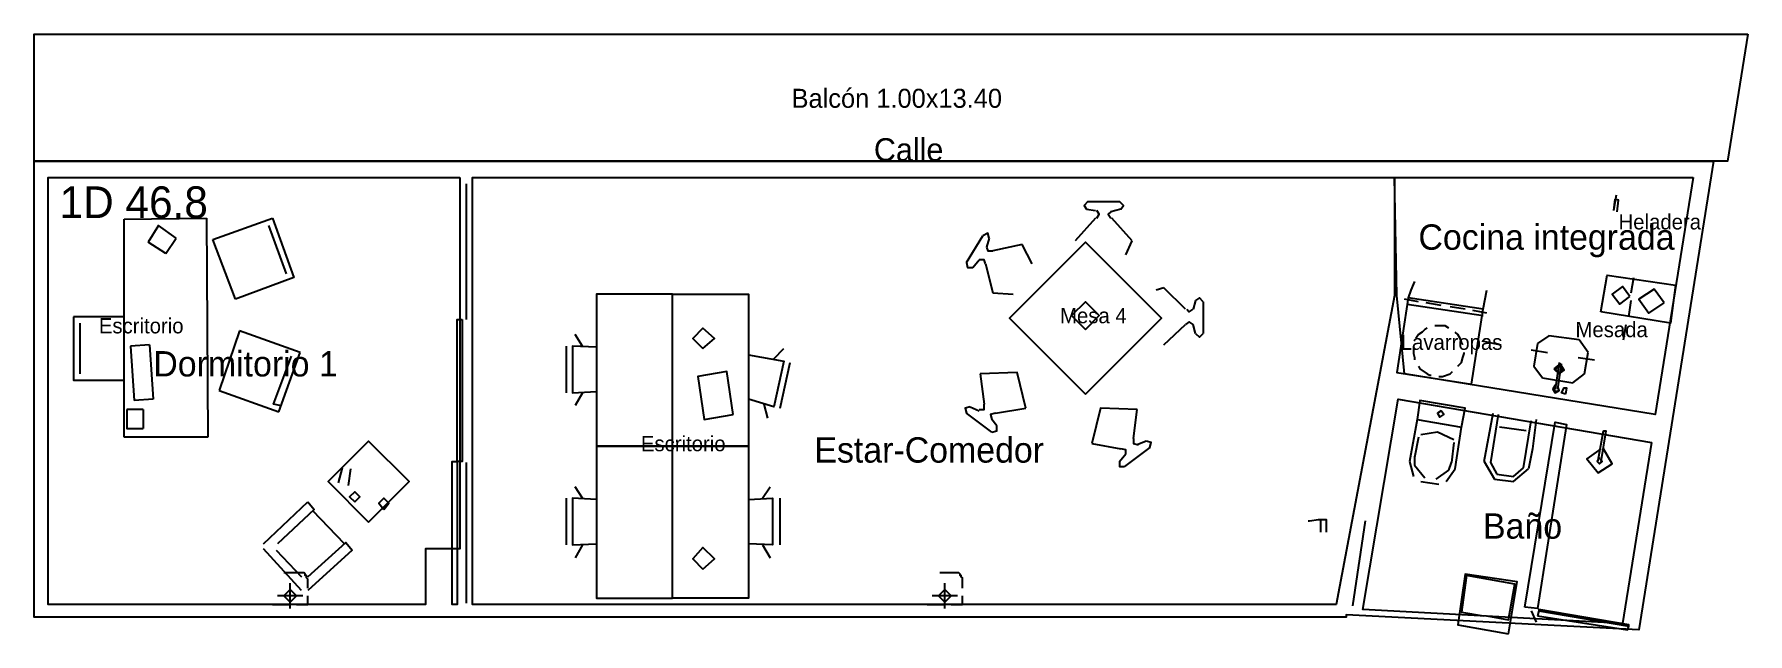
# Model space of a CAD drawing. Header units: metres. Extents: x 0 to 110, y -4 to 5.
# Drawn here: x 0 to 13.53, y -0.03 to 4.7 of the extents above; entities that cross this region are included whole.
import ezdxf

# ---------------------------------------------------------------- set-up
doc = ezdxf.new("R2010")
doc.units = ezdxf.units.M
for name, color, linetype in [('Trazo_Cotas', 9, 'Continuous'), ('Trazo_Entrada', 1, 'Continuous'), ('Trazo_Equipamiento', 8, 'Continuous'), ('Trazo_Estancias', 3, 'Continuous'), ('Trazo_Fachada', 30, 'Continuous'), ('Trazo_Medianeras', 8, 'Continuous'), ('Trazo_Puertas', 1, 'Continuous'), ('Trazo_Unidad', 7, 'Continuous'), ('Trazo_Ventanas', 5, 'Continuous')]:
    doc.layers.add(name, color=color, linetype=linetype)

msp = doc.modelspace()

# ---------------------------------------------------------------- texts
at = {"layer": 'Trazo_Cotas'}
msp.add_text('Balcón 1.00x13.40', height=0.15, dxfattribs=at).set_placement((5.98, 4.12))
at = {"layer": 'Trazo_Equipamiento', "color": 8}
for s, p in [('Heladera', (12.51, 3.16)), ('Escritorio', (0.51, 2.34)), ('Mesa 4', (8.1, 2.42)), ('Mesada', (12.17, 2.31)), ('Lavarropas', (10.79, 2.21)), ('Escritorio', (4.79, 1.41))]:
    msp.add_text(s, height=0.12, dxfattribs=at).set_placement(p)
at = {"layer": 'Trazo_Estancias', "color": 30}
msp.add_text('Cocina integrada', height=0.2, dxfattribs=at).set_placement((10.93, 3))
at = {"layer": 'Trazo_Estancias', "color": 5}
msp.add_text('Dormitorio 1', height=0.2, dxfattribs=at).set_placement((0.94, 2))
at = {"layer": 'Trazo_Estancias', "color": 2}
msp.add_text('Estar-Comedor', height=0.2, dxfattribs=at).set_placement((6.16, 1.32))
at = {"layer": 'Trazo_Estancias', "color": 4}
msp.add_text('Baño', height=0.2, dxfattribs=at).set_placement((11.44, 0.72))
at = {"layer": 'Trazo_Fachada'}
msp.add_text('Calle', height=0.18, dxfattribs=at).set_placement((6.63, 3.7))
at = {"layer": 'Trazo_Unidad'}
msp.add_text('1D 46.8', height=0.25, dxfattribs=at).set_placement((0.2, 3.25))

# ---------------------------------------------------------------- linework, layer by layer
at = {"layer": 'Trazo_Cotas'}
msp.add_lwpolyline([(13.53, 4.7), (13.37, 3.7), (0, 3.7), (0, 4.7)], close=True, dxfattribs=at)
at = {"layer": 'Trazo_Entrada'}
msp.add_line((10.26, 0.1), (9.46, 0.1), dxfattribs=at)
at = {"layer": 'Trazo_Equipamiento', "color": 8}
for p, q in [((12.49, 3.43), (12.47, 3.31)), ((12.48, 3.4), (12.47, 3.31)), ((12.61, 2.66), (12.63, 2.78)), ((10.93, 2.59), (10.82, 2.61)), ((11.11, 2.56), (10.99, 2.58)), ((11.44, 2.53), (11.47, 2.68)), ((12.59, 2.47), (12.61, 2.6)), ((10.84, 2.57), (11.44, 2.48)), ((11.3, 2.53), (11.18, 2.55)), ((11.47, 2.5), (11.36, 2.52)), ((11.96, 2.32), (11.87, 2.26)), ((12.2, 2.29), (11.96, 2.32)), ((12.55, 2.29), (12.57, 2.41)), ((11.43, 2.28), (11.58, 2.25)), ((11.82, 2.21), (11.95, 2.19)), ((11.87, 2.26), (11.84, 2.08)), ((12.27, 2.19), (12.2, 2.29)), ((12.24, 2.02), (12.27, 2.19)), ((11.84, 2.08), (11.91, 1.99)), ((12.04, 2.11), (12.01, 1.9)), ((12.03, 1.9), (12.06, 2.1)), ((12.19, 2.15), (12.32, 2.13)), ((11.91, 1.99), (12.15, 1.95)), ((12.15, 1.95), (12.24, 2.02)), ((10.92, 1.66), (11.27, 1.6)), ((11.45, 1.33), (11.52, 1.71)), ((11.56, 1.7), (11.5, 1.32)), ((11.76, 1.28), (11.82, 1.65)), ((10.93, 1.52), (10.9, 1.36)), ((11.08, 1.56), (10.95, 1.54)), ((11.21, 1.5), (11.08, 1.56)), ((11.78, 1.57), (11.57, 1.6)), ((10.9, 1.37), (10.9, 1.3)), ((11.21, 1.48), (11.19, 1.32)), ((10.86, 1.33), (10.89, 1.21)), ((10.9, 1.3), (10.98, 1.2)), ((11.07, 1.19), (11.17, 1.26)), ((11.15, 1.17), (11.22, 1.27)), ((11.17, 1.26), (11.19, 1.32)), ((11.45, 1.33), (11.53, 1.19)), ((11.5, 1.32), (11.55, 1.23)), ((11.55, 1.23), (11.68, 1.21)), ((11.68, 1.21), (11.76, 1.28)), ((11.68, 1.17), (11.8, 1.27)), ((10.95, 1.17), (11.02, 1.16)), ((11.02, 1.16), (11.09, 1.15)), ((11.53, 1.19), (11.68, 1.17)), ((10.16, 0.77), (10.16, 0.87)), ((2.02, 0.17), (2.02, 0.37)), ((7.19, 0.17), (7.19, 0.37)), ((1.88, 0.2), (2.01, 0.2)), ((2.12, 0.27), (1.92, 0.27)), ((7.05, 0.2), (7.18, 0.2)), ((7.29, 0.27), (7.09, 0.27)), ((11.82, 0.15), (11.86, 0.06))]:
    msp.add_line(p, q, dxfattribs=at)
at = {"layer": 'Trazo_Equipamiento', "color": 9}
for p, q in [((0.71, 3.24), (1.36, 3.25)), ((1.36, 3.25), (1.37, 1.52)), ((1.41, 3.08), (1.88, 3.25)), ((8.38, 3.25), (8.22, 3.07)), ((8.31, 3.32), (8.38, 3.31)), ((8.32, 3.38), (8.57, 3.38)), ((8.58, 3.32), (8.5, 3.3)), ((8.67, 3.07), (8.51, 3.25)), ((0.71, 1.52), (0.71, 3.24)), ((1.85, 3.19), (1.99, 2.81)), ((1.04, 2.97), (0.9, 3.06)), ((1.04, 2.97), (1.12, 3.09)), ((1.59, 2.61), (1.41, 3.08)), ((7.36, 2.9), (7.49, 3.11)), ((7.54, 3.09), (7.52, 3.02)), ((7.8, 3.04), (7.57, 2.99)), ((7.88, 2.89), (7.8, 3.04)), ((8.62, 2.96), (8.67, 3.07)), ((7.41, 2.86), (7.46, 2.92)), ((7.51, 2.89), (7.57, 2.66)), ((7.57, 2.66), (7.73, 2.65)), ((8.92, 2.7), (8.86, 2.68)), ((9.09, 2.53), (8.92, 2.7)), ((9.17, 2.6), (9.15, 2.53)), ((9.23, 2.59), (9.23, 2.34)), ((0.71, 2.47), (0.31, 2.47)), ((0.36, 2.42), (0.36, 2.02)), ((1.62, 2.36), (1.46, 1.89)), ((2.1, 2.19), (1.62, 2.36)), ((4.33, 2.24), (4.27, 2.33)), ((8.92, 2.25), (9.09, 2.41)), ((9.17, 2.34), (9.15, 2.41)), ((0.91, 2.25), (0.76, 2.24)), ((0.76, 2.24), (0.79, 1.81)), ((0.91, 2.25), (0.94, 1.82)), ((1.93, 1.72), (2.1, 2.19)), ((4.2, 2.24), (4.2, 1.87)), ((5.84, 2.14), (5.92, 2.22)), ((5.89, 1.75), (5.97, 2.11)), ((7.47, 2.02), (7.5, 1.78)), ((0.94, 1.82), (0.79, 1.81)), ((1.46, 1.89), (1.93, 1.72)), ((4.33, 1.87), (4.27, 1.77)), ((5.76, 1.78), (5.79, 1.67)), ((7.39, 1.76), (7.46, 1.73)), ((0.86, 1.74), (0.73, 1.74)), ((0.86, 1.74), (0.86, 1.59)), ((7.56, 1.56), (7.36, 1.71)), ((7.6, 1.61), (7.56, 1.66)), ((7.59, 1.71), (7.83, 1.75)), ((8.68, 1.51), (8.71, 1.74)), ((1.37, 1.52), (0.71, 1.52)), ((8.78, 1.49), (8.71, 1.46)), ((8.35, 1.47), (8.58, 1.43)), ((8.57, 1.33), (8.62, 1.39)), ((8.81, 1.44), (8.61, 1.29)), ((2.43, 1.28), (2.4, 1.16)), ((2.48, 1.14), (2.5, 1.27)), ((4.33, 1.04), (4.27, 1.13)), ((5.75, 1.04), (5.81, 1.13)), ((1.81, 0.68), (2.16, 1.01)), ((4.2, 1.04), (4.2, 0.67)), ((5.89, 0.67), (5.89, 1.04)), ((2.45, 0.68), (2.2, 0.94)), ((2.11, 0.31), (1.81, 0.64)), ((1.91, 0.63), (2.11, 0.42)), ((4.33, 0.67), (4.27, 0.57)), ((5.75, 0.67), (5.81, 0.57))]:
    msp.add_line(p, q, dxfattribs=at)
at = {"layer": 'Trazo_Equipamiento', "color": 8}
for points in [[(12.5, 3.3), (12.51, 3.39), (12.48, 3.4)], [(10.9, 2.75), (10.89, 2.73), (10.87, 2.68), (10.85, 2.62)], [(11, 2.38), (10.98, 2.37), (10.96, 2.35), (10.93, 2.33), (10.91, 2.3)], [(11.17, 2.38), (11.14, 2.4), (11.06, 2.4)], [(11.28, 2.25), (11.27, 2.27), (11.26, 2.3), (11.24, 2.33), (11.22, 2.35)], [(10.89, 2.24), (10.89, 2.18), (10.9, 2.15), (10.9, 2.13)], [(11.24, 2.08), (11.27, 2.11), (11.28, 2.15), (11.29, 2.18), (11.29, 2.19)], [(10.93, 2.08), (10.94, 2.06), (11, 2.02), (11.02, 2.01), (11.03, 2.01)], [(11.09, 2), (11.12, 2), (11.18, 2.02), (11.2, 2.04)], [(12.01, 1.93), (11.99, 1.9), (12.01, 1.87), (12.04, 1.89), (12.03, 1.92)], [(12.01, 1.92), (12, 1.9), (12.01, 1.88), (12.04, 1.89), (12.03, 1.92)], [(11.22, 1.27), (11.27, 1.6), (11.3, 1.75), (10.94, 1.81), (10.92, 1.66), (10.86, 1.33)], [(11.86, 1.66), (11.83, 1.43), (11.8, 1.27)], [(12.35, 1.34), (12.39, 1.57), (12.41, 1.57), (12.37, 1.33)], [(12.37, 1.43), (12.26, 1.35), (12.35, 1.24), (12.46, 1.31), (12.39, 1.43)], [(12.36, 1.36), (12.34, 1.33), (12.36, 1.31), (12.38, 1.33), (12.37, 1.35)], [(10.06, 0.86), (10.07, 0.86), (10.14, 0.87), (10.2, 0.87)], [(10.16, 0.87), (10.2, 0.87), (10.2, 0.77)], [(2.16, 0.33), (2.16, 0.4), (2.15, 0.41), (2.15, 0.43), (2.14, 0.43), (2.14, 0.44), (2.13, 0.45), (1.97, 0.45)], [(7.33, 0.33), (7.33, 0.41), (7.32, 0.42), (7.32, 0.43), (7.31, 0.43), (7.31, 0.44), (7.3, 0.45), (7.15, 0.45)], [(11.47, 0.11), (11.64, 0.08), (11.69, 0.36), (11.31, 0.43), (11.27, 0.14), (11.44, 0.11)], [(2.07, 0.2), (2.16, 0.2), (2.16, 0.27)], [(7.24, 0.2), (7.33, 0.2), (7.33, 0.27)]]:
    msp.add_lwpolyline(points, dxfattribs=at)
at = {"layer": 'Trazo_Equipamiento', "color": 9}
for points in [[(1.88, 3.25), (2.05, 2.78), (1.59, 2.61)], [(8.32, 3.38), (8.29, 3.35), (8.31, 3.32)], [(8.39, 3.25), (8.41, 3.28), (8.39, 3.31)], [(8.5, 3.3), (8.48, 3.28), (8.5, 3.25)], [(8.58, 3.32), (8.6, 3.35), (8.57, 3.38)], [(1.12, 3.09), (0.98, 3.19), (0.9, 3.06)], [(7.54, 3.09), (7.53, 3.13), (7.49, 3.11)], [(7.52, 3.02), (7.53, 2.99), (7.57, 2.99)], [(7.36, 2.9), (7.37, 2.86), (7.41, 2.86)], [(7.51, 2.89), (7.5, 2.92), (7.46, 2.92)], [(9.23, 2.59), (9.2, 2.62), (9.17, 2.6)], [(0.31, 2.47), (0.31, 1.97), (0.71, 1.97)], [(9.1, 2.53), (9.12, 2.51), (9.15, 2.53)], [(9.15, 2.41), (9.12, 2.43), (9.09, 2.41)], [(9.17, 2.34), (9.2, 2.31), (9.23, 2.34)], [(4.44, 2.23), (4.25, 2.24), (4.25, 1.87), (4.44, 1.88)], [(5.64, 2.17), (5.92, 2.12), (5.84, 1.76), (5.64, 1.82)], [(1.94, 1.77), (1.89, 1.78), (2.03, 2.16)], [(7.83, 1.75), (7.76, 2.03), (7.47, 2.02)], [(7.39, 1.76), (7.35, 1.75), (7.36, 1.71)], [(7.46, 1.74), (7.5, 1.74), (7.5, 1.78)], [(0.73, 1.74), (0.73, 1.59), (0.86, 1.59)], [(7.59, 1.71), (7.55, 1.7), (7.56, 1.66)], [(8.71, 1.74), (8.42, 1.75), (8.35, 1.47)], [(7.56, 1.56), (7.6, 1.57), (7.6, 1.61)], [(8.68, 1.51), (8.68, 1.47), (8.72, 1.46)], [(8.81, 1.44), (8.82, 1.48), (8.78, 1.49)], [(8.62, 1.39), (8.62, 1.42), (8.58, 1.43)], [(8.57, 1.33), (8.57, 1.29), (8.61, 1.29)], [(2.16, 1.01), (2.21, 0.95), (1.92, 0.68)], [(4.44, 1.03), (4.25, 1.04), (4.25, 0.67), (4.44, 0.68)], [(5.64, 1.03), (5.83, 1.04), (5.83, 0.67), (5.64, 0.68)], [(2.16, 0.42), (2.46, 0.69), (2.51, 0.63), (2.16, 0.31)]]:
    msp.add_lwpolyline(points, dxfattribs=at)
for points in [[(8.3, 1.86), (8.9, 2.46), (8.3, 3.06), (7.7, 2.46)], [(5.04, 1.45), (5.04, 2.65), (4.44, 2.65), (4.44, 1.45)], [(5.04, 1.45), (5.04, 2.65), (5.64, 2.65), (5.64, 1.45)], [(8.3, 2.37), (8.41, 2.48), (8.3, 2.59), (8.19, 2.48)], [(5.28, 2.22), (5.37, 2.3), (5.28, 2.38), (5.2, 2.3)], [(5.52, 1.7), (5.47, 2.04), (5.24, 2), (5.29, 1.66)], [(2.64, 0.85), (2.96, 1.17), (2.64, 1.49), (2.32, 1.17)], [(5.04, 0.25), (5.04, 1.45), (4.44, 1.45), (4.44, 0.25)], [(5.04, 0.25), (5.04, 1.45), (5.64, 1.45), (5.64, 0.25)], [(2.53, 1.01), (2.57, 1.05), (2.53, 1.09), (2.49, 1.05)], [(2.76, 0.95), (2.8, 1), (2.76, 1.04), (2.72, 1)], [(5.28, 0.48), (5.37, 0.56), (5.28, 0.65), (5.2, 0.56)]]:
    msp.add_lwpolyline(points, close=True, dxfattribs=at)
at = {"layer": 'Trazo_Equipamiento', "color": 8}
for points in [[(12.37, 2.51), (12.42, 2.8), (12.96, 2.72), (12.92, 2.42)], [(12.6, 2.63), (12.54, 2.71), (12.46, 2.65), (12.52, 2.57)], [(10.85, 2.62), (10.76, 2.03), (11.35, 1.94), (11.44, 2.53)], [(12.87, 2.58), (12.79, 2.69), (12.67, 2.61), (12.75, 2.5)], [(3.38, 2.45), (3.38, 1.33), (3.34, 1.33), (3.34, 2.45)], [(12, 2.06), (12.04, 2.02), (12.08, 2.05), (12.05, 2.1)], [(12.01, 2.06), (12.04, 2.03), (12.07, 2.05), (12.05, 2.09)], [(12.09, 1.86), (12.06, 1.87), (12.08, 1.91), (12.1, 1.91)], [(11.11, 1.73), (11.08, 1.71), (11.1, 1.68), (11.13, 1.7)], [(11.77, 0.18), (12.01, 1.64), (12.1, 1.62), (11.87, 0.17)], [(3.34, 1.33), (3.34, 0.2), (3.3, 0.2), (3.3, 1.33)], [(11.64, -0.03), (11.71, 0.38), (11.3, 0.44), (11.24, 0.04)], [(2.07, 0.27), (2.02, 0.32), (1.97, 0.27), (2.02, 0.22)], [(7.24, 0.27), (7.19, 0.32), (7.14, 0.27), (7.19, 0.22)], [(11.87, 0.11), (12.58, 0), (12.59, 0.03), (11.88, 0.15)], [(11.88, 0.15), (12.59, 0.03), (12.59, 0.04), (11.88, 0.16)]]:
    msp.add_lwpolyline(points, close=True, dxfattribs=at)
at = {"layer": 'Trazo_Estancias', "color": 5}
msp.add_lwpolyline([(3.36, 3.57), (3.36, 0.64), (3.09, 0.64), (3.09, 0.2), (0.11, 0.2), (0.11, 3.57)], close=True, dxfattribs=at)
at = {"layer": 'Trazo_Estancias', "color": 2}
msp.add_lwpolyline([(10.74, 3.57), (10.74, 2.64), (10.28, 0.2), (3.46, 0.2), (3.46, 3.57)], close=True, dxfattribs=at)
at = {"layer": 'Trazo_Estancias', "color": 30}
msp.add_lwpolyline([(13.1, 3.57), (12.8, 1.7), (10.82, 2.02), (10.76, 2.64), (10.74, 3.57)], close=True, dxfattribs=at)
at = {"layer": 'Trazo_Estancias', "color": 4}
msp.add_lwpolyline([(12.77, 1.48), (12.54, 0.05), (10.49, 0.16), (10.77, 1.82)], close=True, dxfattribs=at)
at = {"layer": 'Trazo_Fachada'}
msp.add_line((13.26, 3.7), (0, 3.7), dxfattribs=at)
at = {"layer": 'Trazo_Medianeras'}
for p, q in [((0, 0.1), (0, 3.7)), ((13.26, 3.7), (12.67, 0))]:
    msp.add_line(p, q, dxfattribs=at)
at = {"layer": 'Trazo_Puertas'}
for p, q in [((3.41, 3.52), (3.41, 2.45)), ((3.41, 1.32), (3.41, 0.21)), ((10.51, 0.86), (10.41, 0.19))]:
    msp.add_line(p, q, dxfattribs=at)
at = {"layer": 'Trazo_Unidad'}
msp.add_lwpolyline([(13.26, 3.7), (12.67, 0), (10.36, 0.12), (10.36, 0.1), (0, 0.1), (0, 3.7)], close=True, dxfattribs=at)
at = {"layer": 'Trazo_Ventanas'}
for p, q in [((3.05, 3.7), (0.72, 3.7)), ((6.2, 3.7), (3.88, 3.7)), ((9.36, 3.7), (7.02, 3.7)), ((12.5, 3.7), (10.17, 3.7))]:
    msp.add_line(p, q, dxfattribs=at)

msp.set_redraw_order([(e.dxf.handle, doc.entitydb.next_handle()) for e in msp.query("TEXT MTEXT ATTDEF DIMENSION ARC_DIMENSION")])  # texts and dimensions are drawn at this point

doc.saveas('drawing.dxf')
